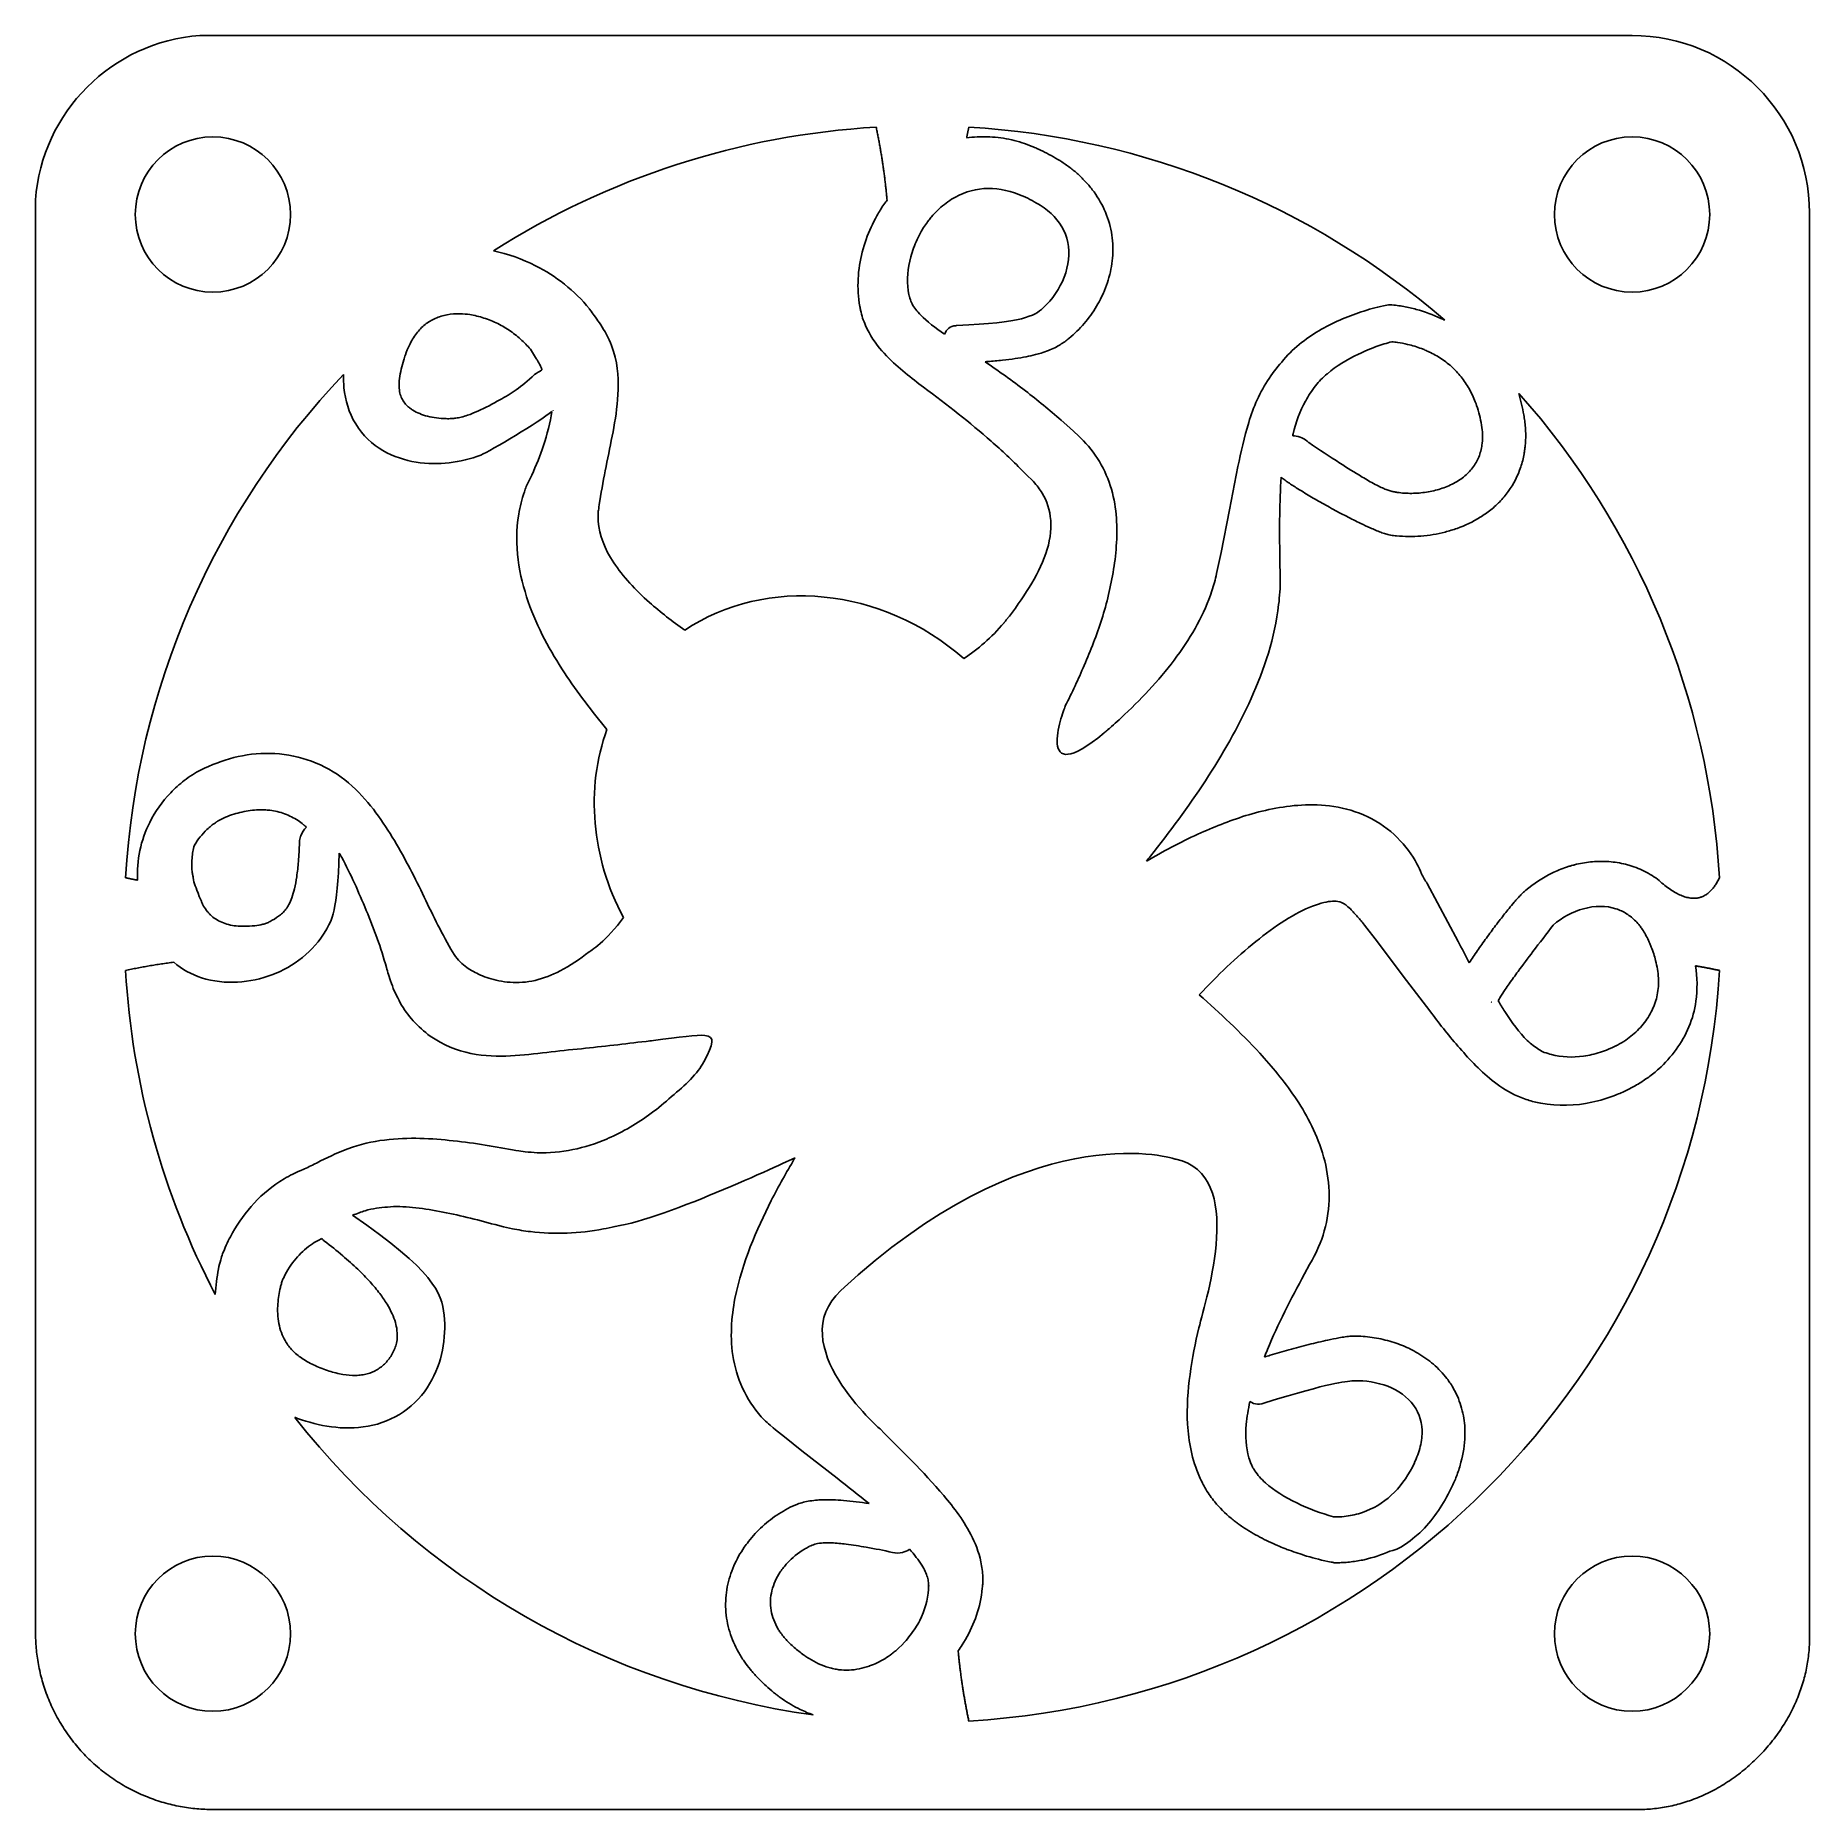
# Model space of a CAD drawing. Header units: millimetres. Extents: x 0 to 40, y 50 to 90.
import ezdxf

# ---------------------------------------------------------------- set-up
doc = ezdxf.new("R2010")
doc.units = ezdxf.units.MM
doc.header["$MEASUREMENT"] = 0
doc.layers.add('Default', color=178, linetype='Continuous', true_color=0x000000)

msp = doc.modelspace()

# ---------------------------------------------------------------- linework, layer by layer
at = {"layer": 'Default'}
for p, q in [((36, 90.036), (3.708, 90.036)), ((0, 86.329), (0, 54.033)), ((40, 53.965), (40, 86.036)), ((20.026, 85.704), (19.972, 85.616)), ((20.067, 85.769), (20.026, 85.704)), ((20.087, 85.794), (20.067, 85.769)), ((20.097, 85.807), (20.087, 85.794)), ((20.141, 85.871), (20.113, 85.832)), ((18.555, 84.158), (18.566, 84.083)), ((18.566, 84.083), (18.575, 83.997)), ((19.68, 84.285), (19.686, 84.234)), ((19.686, 84.234), (19.695, 84.196)), ((19.695, 84.196), (19.701, 84.165)), ((19.701, 84.165), (19.703, 84.158)), ((19.703, 84.158), (19.707, 84.149)), ((19.707, 84.149), (19.717, 84.111)), ((12.494, 83.864), (12.492, 83.872)), ((12.53, 83.817), (12.494, 83.864)), ((18.575, 83.997), (18.589, 83.924)), ((30.468, 83.956), (30.508, 83.966)), ((30.508, 83.966), (30.54, 83.964)), ((8.428, 83.047), (8.426, 83.042)), ((8.43, 83.051), (8.428, 83.047)), ((8.305, 82.723), (8.261, 82.567)), ((11.417, 82.505), (11.415, 82.514)), ((11.419, 82.497), (11.417, 82.505)), ((8.199, 82.161), (8.199, 82.159)), ((8.199, 82.159), (8.199, 82.156)), ((11.676, 81.586), (11.676, 81.584)), ((23.126, 81.363), (23.321, 81.188)), ((23.321, 81.188), (23.512, 81.016)), ((11.11, 79.959), (11.189, 80.123)), ((22.161, 80.319), (22.331, 80.147)), ((22.331, 80.147), (22.501, 79.977)), ((26.922, 79.344), (27.113, 80.316)), ((11.067, 79.865), (11.082, 79.894)), ((11.089, 79.915), (11.11, 79.959)), ((12.709, 79.452), (12.74, 79.645)), ((12.7, 79.38), (12.703, 79.407)), ((12.7, 79.366), (12.7, 79.38)), ((12.703, 79.407), (12.709, 79.452)), ((26.733, 78.382), (26.922, 79.344)), ((26.633, 77.906), (26.733, 78.382)), ((28.056, 78.257), (28.067, 77.77)), ((31.377, 70.915), (31.615, 70.479)), ((31.615, 70.479), (32.078, 69.611)), ((30.256, 69.602), (29.965, 69.979)), ((30.841, 68.827), (30.256, 69.602)), ((31.437, 68.042), (30.841, 68.827)), ((14.334, 66.106), (14.341, 66.112)), ((10.754, 64.907), (10.834, 64.895)), ((10.834, 64.895), (10.9, 64.886)), ((10.9, 64.886), (11.04, 64.865)), ((5.799, 64.362), (5.906, 64.414)), ((5.906, 64.414), (6.001, 64.455)), ((10.554, 63.175), (10.366, 63.223)), ((10.753, 63.132), (10.554, 63.175)), ((4.22, 62.564), (4.259, 62.662)), ((28.788, 62.426), (28.727, 62.321)), ((28.727, 62.321), (28.613, 62.111)), ((16.633, 58.639), (16.564, 58.699)), ((16.684, 58.598), (16.633, 58.639)), ((16.885, 58.439), (16.684, 58.598)), ((17.28, 58.123), (16.885, 58.439)), ((18.075, 57.507), (17.28, 58.123)), ((31.045, 57.757), (31.091, 57.853)), ((31.091, 57.853), (31.094, 57.853)), ((31.093, 57.856), (31.097, 57.86)), ((31.094, 57.853), (31.093, 57.856)), ((31.097, 57.868), (31.109, 57.893)), ((31.097, 57.86), (31.097, 57.868)), ((31.109, 57.893), (31.131, 57.946)), ((29.264, 56.637), (29.278, 56.632)), ((21.34, 54.941), (21.331, 54.866)), ((21.348, 55.023), (21.34, 54.941)), ((21.351, 55.057), (21.348, 55.023)), ((21.356, 55.096), (21.351, 55.057)), ((18.8, 53.271), (18.802, 53.271)), ((18.802, 53.271), (18.803, 53.272))]:
    msp.add_line(p, q, dxfattribs=at)
for points in [[(29.833, 82.851), (29.831, 82.85), (29.83, 82.85)], [(30.721, 83.113), (30.717, 83.114), (30.712, 83.114)], [(29.129, 82.409), (29.127, 82.408), (29.126, 82.407)], [(28.64, 81.799), (28.638, 81.796), (28.637, 81.793)], [(28.706, 80.86), (28.708, 80.859), (28.709, 80.858)], [(32.619, 80.84), (32.619, 80.843), (32.619, 80.846)], [(4.063, 72.292), (4.059, 72.289), (4.056, 72.287)], [(6.051, 72.236), (6.049, 72.238), (6.046, 72.24)], [(5.952, 71.835), (5.952, 71.841), (5.953, 71.85)], [(5.976, 71.972), (5.978, 71.98), (5.981, 71.988)], [(3.55, 71.089), (3.555, 71.069), (3.557, 71.048)], [(3.694, 70.626), (3.74, 70.516), (3.74, 70.506), (3.743, 70.499)], [(3.758, 70.469), (3.767, 70.453), (3.775, 70.436)], [(35.638, 70.344), (35.637, 70.345), (35.635, 70.345)], [(4.703, 69.952), (4.705, 69.952), (4.708, 69.952)], [(36.53, 69.178), (36.53, 69.179), (36.53, 69.181)], [(35.466, 67.178), (35.468, 67.179), (35.561, 67.217), (35.636, 67.254), (35.641, 67.256), (35.665, 67.268)], [(35.715, 67.298), (35.729, 67.308), (35.744, 67.315)], [(6.391, 62.875), (6.384, 62.871), (6.377, 62.867)], [(6.518, 62.851), (6.504, 62.861), (6.492, 62.873), (6.491, 62.875)], [(5.607, 62.048), (5.604, 62.041), (5.576, 61.992)], [(5.574, 61.988), (5.573, 61.985), (5.572, 61.982)], [(5.655, 60.566), (5.656, 60.564), (5.658, 60.562)], [(20.111, 55.273), (20.111, 55.275), (20.11, 55.277)], [(20.148, 55.068), (20.146, 55.075), (20.133, 55.11), (20.136, 55.148)], [(20.135, 54.999), (20.135, 55), (20.135, 55.002), (20.138, 55.043), (20.138, 55.114), (20.138, 55.124)], [(19.423, 53.638), (19.47, 53.683), (19.531, 53.74), (19.596, 53.811)]]:
    msp.add_lwpolyline(points, dxfattribs=at)
for centre in [(4, 86), (36, 86), (4, 54), (36, 54)]:
    msp.add_circle(centre, 1.75, dxfattribs=at)
for centre, radius, start, end in [((4, 86.036), 4.011, 94.1817, 175.8183), ((36, 86.036), 4, 0, 90), ((20, 70), 18, 93.3272, 122.5181), ((20, 70), 18, 49.1419, 86.6728), ((20, 70), 18, 136.4917, 176.6728), ((20, 70), 18, 3.3272, 41.6662), ((20, 70), 18, 183.3272, 207.6402), ((20, 70), 18, 273.3272, 356.6728), ((7.093, 61.442), 1.614, 160.2124, 160.2533), ((5.166, 62.187), 0.454, 334.1511, 334.5328), ((20, 70), 18, 218.1649, 262.1338)]:
    msp.add_arc(centre, radius, start, end, dxfattribs=at)
for points, weights in [([(18.955, 87.97), (19.126, 87.168), (19.201, 86.324)], [0.853817633626, 0.855328451318, 0.865477415783]), ([(21.045, 87.97), (21.019, 87.848), (20.995, 87.725)], [0.853817633015, 0.854046309626, 0.854472884034]), ([(2.03, 71.045), (2.166, 71.016), (2.302, 70.99)], [0.853817630303, 0.854072138241, 0.854571780759]), ([(36.575, 71.011), (37.535, 70.135), (37.97, 71.045)], [0.864239387403, 0.855233775223, 0.853817632905]), ([(3.118, 69.14), (2.563, 69.069), (2.03, 68.955)], [0.859645538074, 0.85482217192, 0.853817633384]), ([(37.97, 68.955), (37.701, 69.012), (37.427, 69.059)], [0.853817630182, 0.854323056352, 0.855795240059]), ([(0, 54.033), (-0.003, 50.04), (3.997, 50.036)], [1, 0.707106781187, 1]), ([(20.804, 53.614), (20.881, 52.802), (21.045, 52.03)], [0.864730364395, 0.855271936187, 0.853817630182])]:
    msp.add_rational_spline(points, weights, degree=2, dxfattribs=at)
for points, knots in [([(20.995, 87.725), (21.074, 87.737), (21.182, 87.749), (21.356, 87.756), (21.617, 87.752), (22.009, 87.696), (22.36, 87.584), (22.567, 87.495), (22.661, 87.452), (22.853, 87.358), (23.089, 87.225), (23.346, 87.046), (23.502, 86.914), (23.62, 86.799), (23.737, 86.677), (23.928, 86.441), (24.146, 86.055), (24.292, 85.544), (24.303, 85.02), (24.22, 84.602), (24.13, 84.346), (24.077, 84.22), (24.02, 84.099), (23.89, 83.858), (23.655, 83.533), (23.368, 83.25), (23.136, 83.079), (22.977, 82.991), (22.833, 82.928), (22.688, 82.878), (22.521, 82.832), (22.327, 82.789), (22.078, 82.747), (21.789, 82.712), (21.562, 82.691), (21.431, 82.681), (21.411, 82.679)], [0.094748, 0.094748, 0.094748, 0.094748, 0.334789, 0.418751, 0.618006, 1.118229, 1.600947, 1.718825, 1.795952, 1.910245, 2.360769, 2.60632, 2.849931, 2.973161, 3.09963, 3.357657, 3.884116, 4.420181, 4.939731, 5.444571, 5.691589, 5.752741, 5.853575, 6.094101, 6.572681, 7.052131, 7.298077, 7.43898, 7.594809, 7.769524, 7.898651, 8.11547, 8.365426, 8.654447, 8.988349, 9.048957, 9.048957, 9.048957, 9.048957]), ([(22.174, 86.45), (21.909, 86.553), (21.64, 86.601), (21.382, 86.584), (21.128, 86.566), (20.879, 86.483), (20.656, 86.342), (20.546, 86.271), (20.435, 86.187), (20.343, 86.097), (20.292, 86.048), (20.245, 85.997), (20.203, 85.95), (20.18, 85.924), (20.162, 85.896), (20.141, 85.871)], [193.250854, 193.250854, 193.250854, 193.250854, 194.250854, 194.250854, 194.250854, 195.250854, 195.250854, 195.250854, 196.250854, 196.250854, 196.250854, 197.250854, 197.250854, 197.250854, 198.250854, 198.250854, 198.250854, 198.250854]), ([(22.723, 83.894), (22.929, 84.087), (23.095, 84.33), (23.195, 84.589), (23.295, 84.85), (23.325, 85.13), (23.277, 85.37), (23.224, 85.623), (23.089, 85.84), (22.899, 86.021)], [188.250854, 188.250854, 188.250854, 188.250854, 189.250854, 189.250854, 189.250854, 190.250854, 190.250854, 190.250854, 191.250854, 191.250854, 191.250854, 191.250854]), ([(11.183, 82.929), (11.118, 83.012), (10.971, 83.171), (10.715, 83.376), (10.426, 83.546), (10.116, 83.673), (9.83, 83.742), (9.55, 83.769), (9.285, 83.752), (9.013, 83.669), (8.775, 83.525), (8.574, 83.317), (8.473, 83.145), (8.43, 83.051)], [11.903846, 11.903846, 11.903846, 11.903846, 12.220962, 12.549927, 12.885958, 13.223714, 13.552428, 13.766264, 14.066509, 14.343596, 14.613, 14.893932, 15.206238, 15.206238, 15.206238, 15.206238]), ([(19.766, 83.982), (19.811, 83.9), (19.877, 83.817), (19.962, 83.73), (20.102, 83.588), (20.292, 83.444), (20.499, 83.298)], [183.696594, 183.696594, 183.696594, 183.696594, 184.696594, 184.696594, 184.696594, 185.500596, 185.500596, 185.500596, 185.500596]), ([(27.814, 82.304), (27.917, 82.451), (28.028, 82.591), (28.142, 82.724), (28.27, 82.876), (28.404, 82.999), (28.549, 83.112), (28.837, 83.338), (29.149, 83.509), (29.468, 83.644), (29.628, 83.713), (29.792, 83.771), (29.955, 83.823), (30.123, 83.878), (30.277, 83.919), (30.468, 83.956)], [30.981689, 30.981689, 30.981689, 30.981689, 31.981689, 31.981689, 31.981689, 32.981689, 32.981689, 32.981689, 33.981689, 33.981689, 33.981689, 34.981689, 34.981689, 34.981689, 35.981689, 35.981689, 35.981689, 35.981689]), ([(31.135, 83.859), (31.323, 83.808), (31.509, 83.741), (31.685, 83.658), (31.715, 83.644), (31.746, 83.629), (31.775, 83.614)], [38.088767, 38.088767, 38.088767, 38.088767, 39.088768, 39.088768, 39.088768, 39.174164, 39.174164, 39.174164, 39.174164]), ([(11.415, 82.514), (11.413, 82.521), (11.408, 82.537), (11.396, 82.566), (11.376, 82.607), (11.35, 82.655), (11.316, 82.712), (11.259, 82.802), (11.213, 82.876), (11.183, 82.929)], [11.4269904, 11.4269904, 11.4269904, 11.4269904, 11.4478466, 11.4778059, 11.5224938, 11.5841392, 11.6431496, 11.7207605, 11.9038458, 11.9038458, 11.9038458, 11.9038458]), ([(32.495, 81.695), (32.457, 81.8), (32.37, 82.002), (32.229, 82.236), (32.095, 82.404), (31.948, 82.559), (31.739, 82.73), (31.528, 82.853), (31.388, 82.918), (31.321, 82.948), (31.178, 83.007), (31.046, 83.047), (30.939, 83.072)], [7.991783, 7.991783, 7.991783, 7.991783, 8.325536, 8.649995, 8.809983, 8.969692, 9.290727, 9.617195, 9.700007, 9.754804, 9.836101, 10.165944, 10.165944, 10.165944, 10.165944]), ([(8.199, 82.156), (8.199, 82.106), (8.205, 82.012), (8.242, 81.882), (8.303, 81.77), (8.376, 81.689), (8.439, 81.638), (8.479, 81.608), (8.548, 81.563), (8.667, 81.503), (8.846, 81.445), (9.046, 81.408), (9.225, 81.395), (9.372, 81.396), (9.487, 81.406), (9.609, 81.431), (9.775, 81.481), (10.071, 81.603), (10.555, 81.86), (10.951, 82.101), (11.251, 82.391), (11.307, 82.426), (11.363, 82.462), (11.419, 82.497)], [7.61358, 7.61358, 7.61358, 7.61358, 7.764317, 7.894127, 8.015776, 8.145793, 8.218841, 8.256999, 8.296152, 8.466044, 8.655221, 8.859679, 9.074082, 9.194203, 9.299542, 9.419879, 9.568293, 9.817759, 10.379323, 11.210197, 11.210197, 11.210197, 11.409766, 11.409766, 11.409766, 11.409766]), ([(21.411, 82.679), (21.716, 82.471), (22.022, 82.253), (22.32, 82.024), (22.596, 81.814), (22.862, 81.592), (23.126, 81.363)], [9.048957, 9.048957, 9.048957, 9.048957, 9.591579, 9.591579, 9.591579, 10.591579, 10.591579, 10.591579, 10.591579]), ([(10.04, 80.577), (9.809, 80.489), (9.572, 80.429), (9.329, 80.401), (8.845, 80.349), (8.322, 80.403), (7.834, 80.677), (7.596, 80.814), (7.376, 81.023), (7.221, 81.277), (7.066, 81.529), (6.982, 81.816), (6.956, 82.088), (6.946, 82.192), (6.943, 82.293), (6.945, 82.392)], [191.437853, 191.437853, 191.437853, 191.437853, 192.437853, 192.437853, 192.437853, 193.437853, 193.437853, 193.437853, 194.437853, 194.437853, 194.437853, 195.437853, 195.437853, 195.437853, 195.814777, 195.814777, 195.814777, 195.814777]), ([(27.113, 80.316), (27.181, 80.641), (27.252, 80.974), (27.355, 81.312), (27.457, 81.649), (27.61, 82), (27.814, 82.304)], [28.981689, 28.981689, 28.981689, 28.981689, 29.981689, 29.981689, 29.981689, 30.981689, 30.981689, 30.981689, 30.981689]), ([(33.447, 81.966), (33.493, 81.807), (33.54, 81.601), (33.581, 81.342), (33.601, 81.15), (33.604, 80.954), (33.59, 80.782), (33.578, 80.683), (33.555, 80.53), (33.471, 80.203), (33.282, 79.829), (33.057, 79.561), (32.919, 79.429), (32.778, 79.309), (32.499, 79.113), (32.192, 78.967), (31.92, 78.878), (31.741, 78.827), (31.424, 78.759), (31.054, 78.73), (30.736, 78.747), (30.599, 78.763), (30.518, 78.776), (30.44, 78.796), (30.287, 78.85), (30.1, 78.93), (29.843, 79.05), (29.552, 79.197), (29.222, 79.373), (28.896, 79.556), (28.63, 79.712), (28.409, 79.85), (28.257, 79.948), (28.145, 80.029), (28.1, 80.064), (28.086, 80.076)], [15.275075, 15.275075, 15.275075, 15.275075, 15.771345, 15.910658, 16.058909, 16.351824, 16.498654, 16.574771, 16.651919, 16.961676, 17.584526, 17.897139, 18.006803, 18.156828, 18.452176, 19.028687, 19.170138, 19.310125, 19.587358, 20.141701, 20.420128, 20.541989, 20.556186, 20.665268, 20.782939, 21.042072, 21.274724, 21.63569, 22.018043, 22.399225, 22.756449, 22.941188, 23.182246, 23.29804, 23.354305, 23.354305, 23.354305, 23.354305]), ([(11.189, 80.123), (11.29, 80.342), (11.381, 80.564), (11.454, 80.788), (11.538, 81.044), (11.602, 81.306), (11.645, 81.557)], [188.908321, 188.908321, 188.908321, 188.908321, 189.908321, 189.908321, 189.908321, 190.482678, 190.482678, 190.482678, 190.482678]), ([(23.512, 81.016), (23.67, 80.86), (23.818, 80.696), (23.943, 80.5), (24.194, 80.12), (24.327, 79.665), (24.365, 79.236), (24.405, 78.801), (24.371, 78.391), (24.31, 78.001), (24.247, 77.611), (24.156, 77.238), (24.043, 76.876), (23.93, 76.518), (23.792, 76.172), (23.646, 75.833), (23.513, 75.523), (23.372, 75.217), (23.22, 74.922)], [11.357023, 11.357023, 11.357023, 11.357023, 12.357023, 12.357023, 12.357023, 13.357023, 13.357023, 13.357023, 14.357023, 14.357023, 14.357023, 15.357023, 15.357023, 15.357023, 16.357023, 16.357023, 16.357023, 17.357023, 17.357023, 17.357023, 17.357023]), ([(28.71, 80.856), (28.943, 80.7), (29.341, 80.436), (29.84, 80.121), (30.153, 79.941), (30.335, 79.849), (30.448, 79.801), (30.543, 79.768), (30.626, 79.746), (30.787, 79.719), (31.033, 79.705), (31.309, 79.727), (31.526, 79.769), (31.734, 79.826), (31.977, 79.926), (32.193, 80.066), (32.337, 80.203), (32.457, 80.35), (32.568, 80.561), (32.609, 80.746), (32.619, 80.84)], [1.874231, 1.874231, 1.874231, 1.874231, 2.71531, 3.305518, 3.645157, 3.796977, 3.917463, 4.014313, 4.096766, 4.174726, 4.503235, 4.835861, 5.002005, 5.165127, 5.483846, 5.788173, 5.933699, 6.076359, 6.35785, 6.641232, 6.641232, 6.641232, 6.641232]), ([(28.086, 80.076), (28.068, 79.796), (28.06, 79.51), (28.054, 79.225), (28.05, 78.903), (28.053, 78.582), (28.056, 78.257)], [23.354305, 23.354305, 23.354305, 23.354305, 23.800009, 23.800009, 23.800009, 24.800009, 24.800009, 24.800009, 24.800009]), ([(10.895, 79.241), (10.926, 79.413), (10.968, 79.582), (11.023, 79.746), (11.037, 79.786), (11.053, 79.826), (11.067, 79.865)], [230.406406, 230.406406, 230.406406, 230.406406, 231.406406, 231.406406, 231.406406, 232.406406, 232.406406, 232.406406, 232.406406]), ([(12.886, 74.39), (12.551, 74.791), (12.223, 75.213), (11.926, 75.668), (11.612, 76.149), (11.318, 76.673), (11.11, 77.269), (11.01, 77.57), (10.926, 77.882), (10.882, 78.215), (10.839, 78.546), (10.839, 78.898), (10.895, 79.241)], [226.406406, 226.406406, 226.406406, 226.406406, 227.406406, 227.406406, 227.406406, 228.406406, 228.406406, 228.406406, 229.406406, 229.406406, 229.406406, 230.406406, 230.406406, 230.406406, 230.406406]), ([(24.555, 74.725), (24.993, 75.13), (25.392, 75.571), (25.737, 76.038), (26.082, 76.501), (26.356, 77), (26.525, 77.513), (26.57, 77.644), (26.603, 77.764), (26.633, 77.906)], [22.357023, 22.357023, 22.357023, 22.357023, 23.357023, 23.357023, 23.357023, 24.357023, 24.357023, 24.357023, 25.357023, 25.357023, 25.357023, 25.357023]), ([(28.067, 77.77), (28.067, 77.59), (28.053, 77.393), (28.031, 77.205), (27.945, 76.451), (27.703, 75.747), (27.411, 75.089), (27.115, 74.431), (26.76, 73.82), (26.378, 73.229), (25.991, 72.637), (25.577, 72.077), (25.139, 71.532), (25.108, 71.494), (25.077, 71.458), (25.05, 71.419)], [25.518187, 25.518187, 25.518187, 25.518187, 26.518187, 26.518187, 26.518187, 27.518187, 27.518187, 27.518187, 28.518187, 28.518187, 28.518187, 29.518187, 29.518187, 29.518187, 30.518187, 30.518187, 30.518187, 30.518187]), ([(23.215, 74.909), (23.16, 74.765), (22.51, 72.995), (24.094, 74.31), (24.12, 74.331), (24.144, 74.354), (24.17, 74.375)], [18.357023, 18.357023, 18.357023, 18.357023, 19.357023, 19.357023, 19.357023, 20.357023, 20.357023, 20.357023, 20.357023]), ([(3.722, 73.471), (4.2, 73.708), (4.724, 73.86), (5.291, 73.849), (5.858, 73.836), (6.418, 73.658), (6.891, 73.315), (7.359, 72.972), (7.679, 72.535), (7.946, 72.121), (8.216, 71.7), (8.436, 71.273), (8.648, 70.849), (8.857, 70.422), (9.051, 69.998), (9.283, 69.587)], [213.406406, 213.406406, 213.406406, 213.406406, 214.406406, 214.406406, 214.406406, 215.406406, 215.406406, 215.406406, 216.406406, 216.406406, 216.406406, 217.406406, 217.406406, 217.406406, 218.406406, 218.406406, 218.406406, 218.406406]), ([(2.302, 70.99), (2.281, 71.432), (2.37, 71.892), (2.576, 72.293), (2.7, 72.542), (2.86, 72.767), (3.049, 72.961), (3.143, 73.06), (3.247, 73.154), (3.354, 73.238), (3.411, 73.282), (3.469, 73.325), (3.539, 73.365)], [208.594692, 208.594692, 208.594692, 208.594692, 209.406406, 209.406406, 209.406406, 210.406406, 210.406406, 210.406406, 211.406406, 211.406406, 211.406406, 212.406406, 212.406406, 212.406406, 212.406406]), ([(6.046, 72.24), (6.006, 72.274), (5.92, 72.339), (5.726, 72.45), (5.51, 72.528), (5.302, 72.566), (5.145, 72.579), (4.918, 72.577), (4.604, 72.526), (4.339, 72.436), (4.181, 72.361), (4.136, 72.34), (4.108, 72.324), (4.094, 72.314), (4.079, 72.304), (4.068, 72.296), (4.063, 72.292)], [0.21318, 0.21318, 0.21318, 0.21318, 0.372189, 0.538322, 0.882579, 1.055741, 1.17207, 1.353985, 1.734155, 2.123603, 2.191234, 2.258864, 2.273142, 2.287419, 2.307686, 2.327953, 2.327953, 2.327953, 2.327953]), ([(25.05, 71.419), (25.422, 71.637), (25.805, 71.843), (26.211, 72.029), (26.554, 72.18), (26.909, 72.327), (27.289, 72.445), (27.675, 72.561), (28.085, 72.658), (28.549, 72.683), (29.003, 72.71), (29.534, 72.66), (30.042, 72.418), (30.291, 72.301), (30.519, 72.137), (30.705, 71.951), (30.892, 71.767), (31.047, 71.555), (31.149, 71.362), (31.19, 71.288), (31.22, 71.21), (31.253, 71.134)], [30.518187, 30.518187, 30.518187, 30.518187, 31.518187, 31.518187, 31.518187, 32.518187, 32.518187, 32.518187, 33.518187, 33.518187, 33.518187, 34.518187, 34.518187, 34.518187, 35.518187, 35.518187, 35.518187, 36.518187, 36.518187, 36.518187, 37.518187, 37.518187, 37.518187, 37.518187]), ([(3.583, 71.779), (3.569, 71.731), (3.547, 71.633), (3.527, 71.47), (3.523, 71.332), (3.528, 71.227), (3.534, 71.17), (3.541, 71.125), (3.547, 71.099), (3.55, 71.089)], [3.4756319, 3.4756319, 3.4756319, 3.4756319, 3.6246578, 3.7759216, 3.9701116, 4.0356785, 4.0932838, 4.1403038, 4.1727285, 4.1727285, 4.1727285, 4.1727285]), ([(4.708, 69.952), (4.787, 69.953), (4.929, 69.956), (5.096, 69.983), (5.211, 70.021), (5.332, 70.077), (5.453, 70.154), (5.572, 70.247), (5.652, 70.337), (5.725, 70.451), (5.79, 70.607), (5.849, 70.816), (5.897, 71.09), (5.934, 71.436), (5.947, 71.693), (5.952, 71.835)], [6.927585, 6.927585, 6.927585, 6.927585, 7.166256, 7.350518, 7.436073, 7.526952, 7.750097, 7.865616, 7.979294, 8.108382, 8.271364, 8.484447, 8.75924, 9.104359, 9.530392, 9.530392, 9.530392, 9.530392]), ([(7.912, 69.025), (7.792, 69.467), (7.63, 69.892), (7.459, 70.309), (7.285, 70.722), (7.109, 71.129), (6.904, 71.502), (6.886, 71.535), (6.868, 71.567), (6.851, 71.598)], [548.003128, 548.003128, 548.003128, 548.003128, 549.003128, 549.003128, 549.003128, 550.003128, 550.003128, 550.003128, 550.090287, 550.090287, 550.090287, 550.090287]), ([(32.33, 69.126), (32.359, 69.171), (32.45, 69.311), (32.612, 69.546), (32.816, 69.827), (33.021, 70.097), (33.197, 70.318), (33.328, 70.477), (33.417, 70.578), (33.477, 70.643), (33.517, 70.683), (33.555, 70.719), (33.758, 70.9), (34.082, 71.111), (34.436, 71.256), (34.595, 71.307), (34.671, 71.329), (34.837, 71.37), (35.109, 71.414), (35.482, 71.418), (35.762, 71.374), (35.948, 71.323), (36.075, 71.283), (36.293, 71.193), (36.467, 71.089), (36.575, 71.011)], [40.982756, 40.982756, 40.982756, 40.982756, 41.141366, 41.48323, 41.838519, 42.185109, 42.500968, 42.684003, 42.803041, 42.904791, 42.950069, 42.971683, 43.062174, 43.766839, 44.119791, 44.208377, 44.267909, 44.358018, 44.72187, 45.092555, 45.471922, 45.568987, 45.67077, 45.873267, 46.274738, 46.274738, 46.274738, 46.274738]), ([(3.791, 70.404), (3.818, 70.361), (3.853, 70.309), (3.908, 70.246), (3.964, 70.187), (4.104, 70.077), (4.36, 69.97), (4.585, 69.948), (4.703, 69.952)], [5.85163, 5.85163, 5.85163, 5.85163, 6.003876, 6.03959, 6.100373, 6.250035, 6.569492, 6.922348, 6.922348, 6.922348, 6.922348]), ([(28.863, 70.429), (28.494, 70.303), (28.028, 70.015), (27.596, 69.669), (27.157, 69.326), (26.726, 68.916), (26.32, 68.489)], [83.081098, 83.081098, 83.081098, 83.081098, 84.081098, 84.081098, 84.081098, 85.081098, 85.081098, 85.081098, 85.081098]), ([(29.647, 70.343), (29.498, 70.489), (29.391, 70.515), (29.287, 70.515), (29.185, 70.517), (29.045, 70.494), (28.863, 70.429)], [81.081098, 81.081098, 81.081098, 81.081098, 82.081098, 82.081098, 82.081098, 83.081098, 83.081098, 83.081098, 83.081098]), ([(36.53, 69.181), (36.517, 69.232), (36.489, 69.334), (36.443, 69.46), (36.403, 69.559), (36.361, 69.653), (36.305, 69.764), (36.239, 69.875), (36.164, 69.975), (36.055, 70.1), (35.882, 70.242), (35.721, 70.318), (35.638, 70.344)], [11.060753, 11.060753, 11.060753, 11.060753, 11.218562, 11.378143, 11.461459, 11.538749, 11.688203, 11.833378, 11.925878, 12.064075, 12.330818, 12.592378, 12.592378, 12.592378, 12.592378]), ([(6.546, 69.857), (6.408, 69.619), (6.224, 69.414), (6.02, 69.248), (5.601, 68.916), (5.094, 68.72), (4.556, 68.691), (4.288, 68.676), (4.008, 68.705), (3.744, 68.79), (3.517, 68.864), (3.302, 68.982), (3.118, 69.14)], [551.064337, 551.064337, 551.064337, 551.064337, 552.064337, 552.064337, 552.064337, 553.064337, 553.064337, 553.064337, 554.064337, 554.064337, 554.064337, 554.904429, 554.904429, 554.904429, 554.904429]), ([(34.221, 69.979), (34.068, 69.779), (33.802, 69.431), (33.47, 68.991), (33.263, 68.706), (33.129, 68.513), (33.045, 68.385), (32.996, 68.297), (32.981, 68.268)], [1.197043, 1.197043, 1.197043, 1.197043, 1.952083, 2.510535, 2.850607, 3.009093, 3.213521, 3.311538, 3.311538, 3.311538, 3.311538]), ([(9.874, 68.933), (9.973, 68.876), (10.088, 68.823), (10.225, 68.779), (10.362, 68.733), (10.526, 68.702), (10.701, 68.687), (11.064, 68.657), (11.464, 68.75), (11.829, 68.945), (12.056, 69.066), (12.274, 69.208), (12.484, 69.372)], [220.406406, 220.406406, 220.406406, 220.406406, 221.406406, 221.406406, 221.406406, 222.406406, 222.406406, 222.406406, 223.406406, 223.406406, 223.406406, 224.406406, 224.406406, 224.406406, 224.406406]), ([(8.226, 68.228), (8.146, 68.368), (8.078, 68.514), (8.026, 68.661), (7.97, 68.819), (7.946, 68.915), (7.912, 69.025)], [546.003128, 546.003128, 546.003128, 546.003128, 547.003128, 547.003128, 547.003128, 548.003128, 548.003128, 548.003128, 548.003128]), ([(35.816, 67.355), (35.87, 67.392), (36.028, 67.506), (36.257, 67.733), (36.465, 68.05), (36.584, 68.408), (36.609, 68.791), (36.565, 69.049), (36.53, 69.178)], [8.951259, 8.951259, 8.951259, 8.951259, 9.146507, 9.536554, 9.911949, 10.278842, 10.657114, 11.057172, 11.057172, 11.057172, 11.057172]), ([(26.242, 68.405), (26.707, 67.991), (27.165, 67.565), (27.606, 67.088), (27.875, 66.786), (28.15, 66.469), (28.392, 66.106), (28.639, 65.745), (28.863, 65.328), (29.018, 64.846), (29.168, 64.364), (29.22, 63.793), (29.109, 63.275), (29.053, 63.014), (28.961, 62.773), (28.856, 62.551)], [86.081098, 86.081098, 86.081098, 86.081098, 87.081098, 87.081098, 87.081098, 88.081098, 88.081098, 88.081098, 89.081098, 89.081098, 89.081098, 90.081098, 90.081098, 90.081098, 91.081098, 91.081098, 91.081098, 91.081098]), ([(10.711, 67.027), (10.429, 67.015), (10.128, 67.021), (9.817, 67.083), (9.509, 67.147), (9.189, 67.272), (8.902, 67.474), (8.622, 67.676), (8.384, 67.939), (8.226, 68.228)], [588.79957, 588.79957, 588.79957, 588.79957, 589.79957, 589.79957, 589.79957, 590.79957, 590.79957, 590.79957, 591.79957, 591.79957, 591.79957, 591.79957]), ([(33.351, 66.151), (33.16, 66.241), (32.993, 66.359), (32.844, 66.477), (32.539, 66.72), (32.302, 66.987), (32.072, 67.249), (31.845, 67.509), (31.637, 67.78), (31.437, 68.042)], [72.492194, 72.492194, 72.492194, 72.492194, 73.492194, 73.492194, 73.492194, 74.492194, 74.492194, 74.492194, 75.492194, 75.492194, 75.492194, 75.492194]), ([(37.438, 68.259), (37.388, 67.865), (37.222, 67.484), (36.991, 67.169), (36.875, 67.01), (36.742, 66.867), (36.6, 66.735)], [60.492194, 60.492194, 60.492194, 60.492194, 61.492194, 61.492194, 61.492194, 62.492194, 62.492194, 62.492194, 62.492194]), ([(15.096, 67.489), (14.906, 67.511), (14.532, 67.449), (13.932, 67.375), (13.881, 67.37), (13.828, 67.365), (13.77, 67.355)], [583.79957, 583.79957, 583.79957, 583.79957, 584.79957, 584.79957, 584.79957, 585.79957, 585.79957, 585.79957, 585.79957]), ([(14.341, 66.112), (14.656, 66.363), (14.931, 66.634), (15.07, 66.893), (15.291, 67.305), (15.327, 67.459), (15.096, 67.489)], [581.79957, 581.79957, 581.79957, 581.79957, 582.79957, 582.79957, 582.79957, 583.79957, 583.79957, 583.79957, 583.79957]), ([(12.911, 65.17), (13.082, 65.242), (13.243, 65.325), (13.406, 65.42), (13.732, 65.609), (14.045, 65.842), (14.334, 66.106)], [579.786117, 579.786117, 579.786117, 579.786117, 580.786117, 580.786117, 580.786117, 581.786117, 581.786117, 581.786117, 581.786117]), ([(35.882, 66.256), (35.799, 66.213), (35.713, 66.177), (35.627, 66.144), (35.457, 66.075), (35.277, 66.021), (35.09, 65.983), (34.725, 65.904), (34.329, 65.888), (33.941, 65.961), (33.842, 65.98), (33.74, 66.003), (33.648, 66.035)], [67.492194, 67.492194, 67.492194, 67.492194, 68.492194, 68.492194, 68.492194, 69.492194, 69.492194, 69.492194, 70.492194, 70.492194, 70.492194, 71.492194, 71.492194, 71.492194, 71.492194]), ([(25.709, 64.698), (25.709, 64.698), (25.707, 64.701), (25.7, 64.703), (25.51, 64.763), (22.362, 65.647), (18.16, 61.737), (16.841, 60.525), (19.05, 58.611), (19.05, 58.611)], [116.29625, 116.29625, 116.29625, 116.29625, 117.29625, 117.29625, 117.29625, 118.29625, 118.29625, 118.29625, 119.29625, 119.29625, 119.29625, 119.29625]), ([(6.001, 64.455), (6.092, 64.494), (6.182, 64.534), (6.281, 64.584), (6.471, 64.679), (6.688, 64.794), (6.948, 64.898), (7.203, 65), (7.492, 65.076), (7.767, 65.118), (8.045, 65.158), (8.312, 65.171), (8.573, 65.17), (9.091, 65.161), (9.578, 65.103), (10.054, 65.031), (10.288, 64.995), (10.529, 64.951), (10.754, 64.907)], [569.359576, 569.359576, 569.359576, 569.359576, 570.359576, 570.359576, 570.359576, 571.359576, 571.359576, 571.359576, 572.359576, 572.359576, 572.359576, 573.359576, 573.359576, 573.359576, 574.359576, 574.359576, 574.359576, 575.359576, 575.359576, 575.359576, 575.359576]), ([(11.04, 64.865), (11.13, 64.857), (11.219, 64.85), (11.309, 64.846), (11.853, 64.829), (12.385, 64.94), (12.895, 65.161)], [575.786117, 575.786117, 575.786117, 575.786117, 576.786117, 576.786117, 576.786117, 577.786117, 577.786117, 577.786117, 577.786117]), ([(15.771, 61.557), (15.94, 62.396), (16.255, 63.099), (16.59, 63.765), (16.756, 64.091), (16.932, 64.403), (17.11, 64.704)], [-1.228975, -1.228975, -1.228975, -1.228975, -0.228975, -0.228975, -0.228975, 0.771025, 0.771025, 0.771025, 0.771025]), ([(26.387, 57.259), (26.337, 57.349), (26.288, 57.444), (26.247, 57.538), (26.076, 57.924), (25.998, 58.334), (25.976, 58.723), (25.954, 59.114), (25.985, 59.487), (26.033, 59.848), (26.082, 60.208), (26.151, 60.558), (26.233, 60.898), (26.396, 61.58), (27.311, 64.359), (25.709, 64.698)], [111.29625, 111.29625, 111.29625, 111.29625, 112.29625, 112.29625, 112.29625, 113.29625, 113.29625, 113.29625, 114.29625, 114.29625, 114.29625, 115.29625, 115.29625, 115.29625, 116.29625, 116.29625, 116.29625, 116.29625]), ([(4.259, 62.662), (4.315, 62.795), (4.376, 62.918), (4.446, 63.04), (4.711, 63.511), (5.096, 63.953), (5.605, 64.256), (5.67, 64.294), (5.735, 64.33), (5.799, 64.362)], [566.032436, 566.032436, 566.032436, 566.032436, 567.032436, 567.032436, 567.032436, 568.032436, 568.032436, 568.032436, 569.032436, 569.032436, 569.032436, 569.032436]), ([(7.94, 63.621), (7.766, 63.61), (7.605, 63.589), (7.433, 63.537), (7.345, 63.509), (7.25, 63.474), (7.149, 63.434)], [12.357856, 12.357856, 12.357856, 12.357856, 13.357856, 13.357856, 13.357856, 13.872778, 13.872778, 13.872778, 13.872778]), ([(10.366, 63.223), (10.147, 63.282), (9.943, 63.336), (9.733, 63.388), (9.314, 63.489), (8.894, 63.571), (8.504, 63.61), (8.305, 63.628), (8.118, 63.642), (7.94, 63.621)], [9.357856, 9.357856, 9.357856, 9.357856, 10.357856, 10.357856, 10.357856, 11.357856, 11.357856, 11.357856, 12.357856, 12.357856, 12.357856, 12.357856]), ([(7.149, 63.434), (8.968, 62.185), (9.161, 61.693), (9.215, 61.184), (9.263, 60.663), (9.175, 60.114), (8.886, 59.631), (8.742, 59.391), (8.544, 59.167), (8.3, 59.005)], [13.872778, 13.872778, 13.872778, 13.872778, 14.866609, 14.866609, 14.866609, 15.866609, 15.866609, 15.866609, 16.866609, 16.866609, 16.866609, 16.866609]), ([(5.658, 60.562), (5.702, 60.49), (5.815, 60.353), (6.037, 60.18), (6.261, 60.06), (6.461, 59.977), (6.668, 59.904), (6.921, 59.84), (7.147, 59.819), (7.288, 59.826), (7.374, 59.835), (7.516, 59.863), (7.706, 59.942), (7.867, 60.07), (7.976, 60.199), (8.072, 60.344), (8.158, 60.56), (8.164, 60.807), (8.116, 61.028), (8.041, 61.225), (7.923, 61.444), (7.757, 61.685), (7.537, 61.949), (7.257, 62.234), (6.913, 62.54), (6.657, 62.745), (6.518, 62.851)], [0, 0, 0, 0, 0.251451, 0.530094, 0.84159, 1.010847, 1.179612, 1.500363, 1.790755, 1.858041, 1.923601, 2.050405, 2.291346, 2.534294, 2.663167, 2.794824, 3.057341, 3.350315, 3.526616, 3.734101, 3.980204, 4.270965, 4.612377, 5.009889, 5.468526, 5.99324, 5.99324, 5.99324, 5.99324]), ([(13.065, 63.185), (12.978, 63.163), (12.889, 63.143), (12.804, 63.126), (12.267, 63.02), (11.705, 63), (11.158, 63.067)], [5.771025, 5.771025, 5.771025, 5.771025, 6.771025, 6.771025, 6.771025, 7.771025, 7.771025, 7.771025, 7.771025]), ([(28.613, 62.111), (28.306, 61.546), (28.014, 60.98), (27.779, 60.409), (27.755, 60.352), (27.731, 60.294), (27.708, 60.237)], [92.612928, 92.612928, 92.612928, 92.612928, 93.612928, 93.612928, 93.612928, 93.713704, 93.713704, 93.713704, 93.713704]), ([(5.572, 61.982), (5.569, 61.973), (5.561, 61.95), (5.552, 61.919), (5.542, 61.884), (5.529, 61.834), (5.491, 61.67), (5.47, 61.517), (5.462, 61.393)], [9.3398365, 9.3398365, 9.3398365, 9.3398365, 9.3702867, 9.4130982, 9.4366181, 9.4783797, 9.5696446, 9.9411762, 9.9411762, 9.9411762, 9.9411762]), ([(16.43, 58.824), (16.257, 59.005), (16.102, 59.218), (15.984, 59.451), (15.867, 59.682), (15.787, 59.933), (15.739, 60.179), (15.649, 60.673), (15.695, 61.139), (15.771, 61.557)], [-4.228975, -4.228975, -4.228975, -4.228975, -3.228975, -3.228975, -3.228975, -2.228975, -2.228975, -2.228975, -1.228975, -1.228975, -1.228975, -1.228975]), ([(27.708, 60.237), (27.753, 60.251), (27.936, 60.309), (28.27, 60.405), (28.702, 60.519), (29.079, 60.608), (29.354, 60.665), (29.509, 60.691), (29.601, 60.703), (29.656, 60.708), (29.699, 60.71), (29.788, 60.71), (30.002, 60.701), (30.339, 60.654), (30.634, 60.57), (30.817, 60.5), (30.903, 60.464), (31.02, 60.409), (31.237, 60.291), (31.533, 60.081), (31.762, 59.841), (31.895, 59.658), (31.977, 59.527), (32.099, 59.287), (32.212, 58.922), (32.236, 58.618), (32.23, 58.468), (32.228, 58.256), (32.192, 58.055), (32.141, 57.869), (32.118, 57.773), (32.089, 57.68), (32.053, 57.582), (32.037, 57.539), (32.02, 57.496), (32.004, 57.453), (31.984, 57.411), (31.965, 57.37), (31.945, 57.329), (31.79, 56.997), (31.584, 56.669), (31.316, 56.381), (31.043, 56.098), (30.709, 55.864), (30.537, 55.861), (30.352, 55.777), (30.162, 55.717), (29.961, 55.669), (29.866, 55.649), (29.769, 55.633), (29.668, 55.62), (29.619, 55.615), (29.569, 55.609), (29.509, 55.605), (29.485, 55.604), (29.462, 55.603), (29.438, 55.602), (29.418, 55.6), (29.398, 55.599), (29.381, 55.599), (29.362, 55.599), (29.346, 55.6), (29.327, 55.6), (29.321, 55.6), (29.315, 55.6), (29.309, 55.6), (29.3, 55.6), (29.292, 55.6), (29.283, 55.6), (29.274, 55.602), (29.266, 55.604), (29.257, 55.606), (29.244, 55.608), (29.23, 55.611), (29.217, 55.614), (29.013, 55.655), (28.847, 55.699), (28.662, 55.751), (28.53, 55.792), (28.365, 55.847), (28.147, 55.929), (27.924, 56.02), (27.599, 56.173), (27.308, 56.346), (27.128, 56.471), (27.042, 56.535), (26.853, 56.686), (26.7, 56.839), (26.59, 56.974)], [93.713704, 93.713704, 93.713704, 93.713704, 93.855025, 94.290764, 94.75548, 95.194409, 95.452046, 95.597126, 95.66715, 95.731426, 95.762873, 95.795878, 95.998838, 96.404543, 96.813293, 96.916517, 96.991573, 97.094666, 97.303634, 97.732824, 98.178884, 98.294418, 98.410482, 98.641974, 99.100395, 99.550931, 99.550931, 99.550931, 100.319739, 100.319739, 100.319739, 101.089198, 101.089198, 101.089198, 101.236027, 101.236027, 101.236027, 101.245262, 101.245262, 101.245262, 102.024936, 102.024936, 102.024936, 102.803135, 102.803135, 102.803135, 103.587392, 103.587392, 103.587392, 104.367066, 104.367066, 104.367066, 105.150904, 105.150904, 105.150904, 105.231639, 105.231639, 105.231639, 105.554328, 105.554328, 105.554328, 105.944164, 105.944164, 105.944164, 105.966775, 105.966775, 105.966775, 105.993119, 105.993119, 105.993119, 106.019464, 106.019464, 106.019464, 106.068092, 106.068092, 106.068092, 106.855452, 106.855452, 106.855452, 107.27193, 107.376994, 107.555251, 107.993666, 108.451945, 108.570783, 108.651041, 108.773748, 109.29625, 109.29625, 109.29625, 109.29625]), ([(31.131, 57.946), (31.154, 58.003), (31.177, 58.064), (31.198, 58.127), (31.237, 58.249), (31.259, 58.378), (31.264, 58.498), (31.274, 58.737), (31.212, 58.961), (31.074, 59.15), (30.937, 59.34), (30.729, 59.485), (30.491, 59.578), (30.253, 59.668), (29.988, 59.715), (29.732, 59.702), (29.478, 59.685), (29.237, 59.666), (27.738, 59.215)], [360.387668, 360.387668, 360.387668, 360.387668, 361.387668, 361.387668, 361.387668, 362.387668, 362.387668, 362.387668, 363.387668, 363.387668, 363.387668, 364.387668, 364.387668, 364.387668, 365.387668, 365.387668, 365.387668, 366.387668, 366.387668, 366.387668, 366.387668]), ([(27.383, 59.234), (27.343, 59.059), (27.315, 58.887), (27.3, 58.719), (27.277, 58.454), (27.29, 58.2), (27.36, 57.969), (27.376, 57.91), (27.397, 57.854), (27.423, 57.797), (27.427, 57.787), (27.439, 57.764), (27.452, 57.742)], [367.086185, 367.086185, 367.086185, 367.086185, 367.397939, 367.397939, 367.397939, 368.397939, 368.397939, 368.397939, 369.397939, 369.397939, 369.397939, 370.397939, 370.397939, 370.397939, 370.397939]), ([(8.3, 59.005), (8.058, 58.838), (7.782, 58.728), (7.498, 58.677), (6.932, 58.579), (6.391, 58.685), (5.91, 58.855), (5.889, 58.863), (5.869, 58.87), (5.848, 58.877)], [16.866609, 16.866609, 16.866609, 16.866609, 17.866609, 17.866609, 17.866609, 18.866609, 18.866609, 18.866609, 18.908871, 18.908871, 18.908871, 18.908871]), ([(19.05, 58.611), (19.525, 58.136), (20.009, 57.664), (20.478, 57.114), (20.713, 56.838), (20.941, 56.542), (21.127, 56.164), (21.22, 55.975), (21.295, 55.765), (21.333, 55.533), (21.353, 55.419), (21.36, 55.305), (21.361, 55.186)], [119.29625, 119.29625, 119.29625, 119.29625, 120.29625, 120.29625, 120.29625, 121.29625, 121.29625, 121.29625, 122.29625, 122.29625, 122.29625, 123.29625, 123.29625, 123.29625, 123.29625]), ([(15.567, 54.805), (15.578, 54.972), (15.641, 55.299), (15.807, 55.677), (15.965, 55.927), (16.089, 56.098), (16.274, 56.318), (16.564, 56.581), (16.894, 56.793), (17.149, 56.914), (17.318, 56.966), (17.469, 56.997), (17.618, 57.013), (17.789, 57.022), (17.985, 57.02), (18.234, 57.005), (18.508, 56.975), (18.699, 56.949), (18.795, 56.935)], [-12.960865, -12.960865, -12.960865, -12.960865, -12.457082, -11.967938, -11.728737, -11.571199, -11.335766, -10.867368, -10.399468, -10.161597, -10.023787, -9.871116, -9.699634, -9.572662, -9.358854, -9.111387, -8.824077, -8.533283, -8.533283, -8.533283, -8.533283]), ([(29.552, 56.647), (29.675, 56.664), (29.799, 56.693), (29.92, 56.735), (30.162, 56.816), (30.381, 56.949), (30.569, 57.123)], [375.419128, 375.419128, 375.419128, 375.419128, 376.419128, 376.419128, 376.419128, 377.419128, 377.419128, 377.419128, 377.419128]), ([(19.326, 55.834), (19.127, 55.876), (18.779, 55.945), (18.321, 56.018), (18.013, 56.049), (17.797, 56.052), (17.647, 56.038), (17.53, 56.005), (17.464, 55.975), (17.407, 55.946), (17.221, 55.842), (16.998, 55.658), (16.791, 55.4), (16.637, 55.124), (16.56, 54.824), (16.579, 54.523), (16.64, 54.306), (16.719, 54.146), (16.786, 54.041), (16.861, 53.936), (16.959, 53.827), (17.084, 53.71), (17.186, 53.623), (17.274, 53.555), (17.359, 53.494), (17.545, 53.369), (17.767, 53.267), (18.002, 53.207), (18.153, 53.181), (18.424, 53.17), (18.653, 53.218), (18.8, 53.271)], [12.603443, 12.603443, 12.603443, 12.603443, 13.213548, 13.668572, 13.994826, 14.140025, 14.317562, 14.445175, 14.503384, 14.533331, 14.63886, 15.141606, 15.391491, 15.62991, 16.085571, 16.305654, 16.527748, 16.757805, 16.839921, 16.899594, 17.146131, 17.277762, 17.413784, 17.546483, 17.612109, 17.727176, 18.219965, 18.337785, 18.452639, 18.680726, 19.148083, 19.148083, 19.148083, 19.148083]), ([(17.537, 52.169), (17.436, 52.205), (17.194, 52.307), (16.935, 52.461), (16.756, 52.588), (16.677, 52.649), (16.514, 52.781), (16.321, 52.961), (16.119, 53.19), (15.999, 53.347), (15.912, 53.48), (15.828, 53.62), (15.698, 53.882), (15.572, 54.289), (15.552, 54.633), (15.567, 54.805)], [-16.476617, -16.476617, -16.476617, -16.476617, -16.157494, -15.689388, -15.575202, -15.50014, -15.388162, -14.946553, -14.709038, -14.473393, -14.353984, -14.232157, -13.984195, -13.47778, -12.960865, -12.960865, -12.960865, -12.960865]), ([(21.331, 54.866), (21.264, 54.455), (21.107, 54.076), (20.895, 53.747), (20.866, 53.703), (20.835, 53.658), (20.804, 53.614)], [124.637314, 124.637314, 124.637314, 124.637314, 125.637314, 125.637314, 125.637314, 125.916271, 125.916271, 125.916271, 125.916271]), ([(19.383, 53.604), (19.392, 53.612), (19.399, 53.619), (19.406, 53.625), (19.415, 53.631), (19.423, 53.638), (19.423, 53.638)], [20.7103123, 20.7103123, 20.7103123, 20.7103123, 20.8550785, 20.8550785, 20.8550785, 21.0546224, 21.0546224, 21.0546224, 21.0546224])]:
    msp.add_open_spline(points, degree=3, knots=knots, dxfattribs=at)
for points, degree in [([(22.571, 86.257), (22.437, 86.336), (22.308, 86.401), (22.174, 86.45)], 3), ([(19.086, 86.162), (19.032, 86.077), (18.984, 85.995), (18.939, 85.907)], 3), ([(19.174, 86.282), (19.141, 86.243), (19.113, 86.203), (19.086, 86.162)], 3), ([(19.201, 86.324), (19.192, 86.311), (19.183, 86.297), (19.174, 86.282)], 3), ([(22.899, 86.021), (22.802, 86.109), (22.682, 86.197), (22.571, 86.257)], 3), ([(18.939, 85.907), (18.846, 85.734), (18.769, 85.558), (18.706, 85.369)], 3), ([(19.972, 85.616), (19.939, 85.556), (19.906, 85.496), (19.877, 85.434)], 3), ([(20.113, 85.832), (20.109, 85.828), (20.101, 85.812), (20.097, 85.807)], 3), ([(18.706, 85.369), (18.579, 84.991), (18.52, 84.576), (18.555, 84.158)], 3), ([(19.877, 85.434), (19.82, 85.307), (19.773, 85.177), (19.734, 85.048)], 3), ([(11.276, 84.844), (10.977, 84.996), (10.657, 85.11), (10.324, 85.178)], 3), ([(12.492, 83.872), (12.153, 84.288), (11.737, 84.611), (11.276, 84.844)], 3), ([(19.734, 85.048), (19.667, 84.788), (19.644, 84.526), (19.68, 84.285)], 3), ([(19.717, 84.111), (19.728, 84.065), (19.747, 84.026), (19.766, 83.982)], 3), ([(12.746, 83.509), (12.659, 83.64), (12.585, 83.737), (12.53, 83.817)], 3), ([(18.589, 83.924), (18.591, 83.895), (18.6, 83.866), (18.604, 83.839)], 3), ([(18.604, 83.839), (18.629, 83.722), (18.667, 83.608), (18.716, 83.499)], 3), ([(20.778, 83.495), (22.262, 83.566), (22.515, 83.706), (22.723, 83.894)], 3), ([(30.54, 83.964), (30.663, 83.959), (30.75, 83.941), (30.851, 83.924)], 3), ([(30.851, 83.924), (30.945, 83.908), (31.041, 83.887), (31.135, 83.859)], 3), ([(12.988, 83.044), (12.923, 83.217), (12.831, 83.381), (12.746, 83.509)], 3), ([(18.716, 83.499), (18.814, 83.276), (18.943, 83.087), (19.083, 82.928)], 3), ([(20.499, 83.298), (20.536, 83.407), (20.632, 83.487), (20.746, 83.492)], 3), ([(20.746, 83.492), (20.757, 83.495), (20.778, 83.495), (20.778, 83.495)], 3), ([(8.341, 82.834), (8.326, 82.792), (8.314, 82.757), (8.305, 82.723)], 3), ([(8.426, 83.042), (8.396, 82.984), (8.368, 82.913), (8.341, 82.834)], 3), ([(13.139, 82.051), (13.15, 82.352), (13.121, 82.693), (12.988, 83.044)], 3), ([(19.083, 82.928), (19.364, 82.613), (19.648, 82.394), (19.92, 82.182)], 3), ([(29.83, 82.85), (29.568, 82.726), (29.328, 82.581), (29.129, 82.409)], 3), ([(30.229, 83.02), (30.093, 82.97), (29.958, 82.913), (29.833, 82.851)], 3), ([(30.58, 83.13), (30.474, 83.103), (30.349, 83.061), (30.229, 83.02)], 3), ([(30.712, 83.114), (30.673, 83.121), (30.623, 83.127), (30.58, 83.13)], 3), ([(30.939, 83.072), (30.86, 83.088), (30.786, 83.106), (30.721, 83.113)], 3), ([(8.261, 82.567), (8.241, 82.5), (8.225, 82.427), (8.214, 82.356)], 3), ([(29.126, 82.407), (29.028, 82.326), (28.937, 82.23), (28.863, 82.14)], 3), ([(8.214, 82.356), (8.203, 82.285), (8.198, 82.217), (8.199, 82.161)], 3), ([(12.886, 80.414), (12.984, 80.932), (13.116, 81.447), (13.139, 82.051)], 3), ([(19.92, 82.182), (20.465, 81.769), (20.975, 81.39), (21.458, 80.965)], 3), ([(28.863, 82.14), (28.779, 82.025), (28.699, 81.911), (28.64, 81.799)], 3), ([(28.637, 81.793), (28.503, 81.565), (28.418, 81.328), (28.358, 81.051)], 3), ([(32.607, 81.25), (32.579, 81.404), (32.544, 81.548), (32.495, 81.695)], 3), ([(11.645, 81.557), (11.379, 81.344), (10.259, 80.666), (10.04, 80.577)], 3), ([(32.619, 80.846), (32.636, 80.97), (32.627, 81.116), (32.607, 81.25)], 3), ([(21.458, 80.965), (21.699, 80.757), (21.936, 80.542), (22.161, 80.319)], 3), ([(28.358, 81.051), (28.355, 81.037), (28.352, 81.023), (28.349, 81.009)], 3), ([(28.349, 81.009), (28.361, 81.009), (28.374, 81.008), (28.386, 81.007)], 3), ([(28.386, 81.007), (28.502, 80.998), (28.616, 80.947), (28.706, 80.86)], 3), ([(28.709, 80.858), (28.709, 80.858), (28.709, 80.857), (28.71, 80.856)], 3), ([(12.74, 79.645), (12.785, 79.903), (12.835, 80.159), (12.886, 80.414)], 3), ([(11.082, 79.894), (11.082, 79.9), (11.084, 79.911), (11.089, 79.915)], 3), ([(22.501, 79.977), (22.578, 79.895), (22.643, 79.805), (22.697, 79.719)], 3), ([(22.697, 79.719), (22.809, 79.538), (22.874, 79.336), (22.891, 79.103)], 3), ([(12.688, 79.077), (12.685, 79.151), (12.682, 79.232), (12.69, 79.307)], 3), ([(12.69, 79.307), (12.693, 79.326), (12.692, 79.345), (12.7, 79.366)], 3), ([(13.039, 78.148), (12.833, 78.459), (12.717, 78.771), (12.688, 79.077)], 3), ([(22.891, 79.103), (22.908, 78.873), (22.868, 78.612), (22.782, 78.354)], 3), ([(13.842, 77.252), (13.525, 77.533), (13.249, 77.838), (13.039, 78.148)], 3), ([(22.782, 78.354), (22.693, 78.096), (22.557, 77.839), (22.406, 77.59)], 3), ([(20.932, 75.99), (19.073, 77.611), (16.483, 77.85), (14.641, 76.629)], 3), ([(14.641, 76.629), (14.359, 76.823), (14.093, 77.034), (13.842, 77.252)], 3), ([(22.406, 77.59), (22.25, 77.339), (22.08, 77.093), (21.887, 76.857)], 3), ([(21.847, 76.806), (21.844, 76.8), (21.843, 76.796), (21.839, 76.792)], 3), ([(21.887, 76.857), (21.876, 76.838), (21.864, 76.821), (21.847, 76.806)], 3), ([(21.839, 76.792), (21.553, 76.461), (21.247, 76.195), (20.932, 75.99)], 3), ([(23.22, 74.922), (23.22, 74.922), (23.222, 74.916), (23.215, 74.909)], 3), ([(24.17, 74.375), (24.185, 74.386), (24.2, 74.403), (24.217, 74.413)], 3), ([(24.217, 74.413), (24.335, 74.518), (24.447, 74.617), (24.555, 74.725)], 3), ([(13.258, 70.151), (12.532, 71.501), (12.403, 73.056), (12.886, 74.39)], 3), ([(3.539, 73.365), (3.605, 73.408), (3.664, 73.439), (3.722, 73.471)], 3), ([(3.866, 72.132), (3.754, 72.027), (3.659, 71.91), (3.583, 71.779)], 3), ([(4.056, 72.287), (3.995, 72.245), (3.931, 72.192), (3.866, 72.132)], 3), ([(5.981, 71.988), (6.01, 72.064), (6.054, 72.131), (6.108, 72.186)], 3), ([(6.108, 72.186), (6.089, 72.203), (6.07, 72.22), (6.051, 72.236)], 3), ([(5.953, 71.85), (5.954, 71.875), (5.958, 71.894), (5.962, 71.914)], 3), ([(5.962, 71.914), (5.965, 71.933), (5.97, 71.952), (5.976, 71.972)], 3), ([(6.851, 71.598), (6.816, 70.302), (6.67, 70.064), (6.546, 69.857)], 3), ([(3.557, 71.048), (3.565, 70.973), (3.578, 70.928), (3.601, 70.866)], 3), ([(3.601, 70.866), (3.623, 70.806), (3.657, 70.731), (3.694, 70.626)], 3), ([(31.253, 71.134), (31.294, 71.058), (31.333, 70.987), (31.377, 70.915)], 3), ([(3.743, 70.499), (3.748, 70.487), (3.75, 70.482), (3.751, 70.481)], 3), ([(3.751, 70.481), (3.752, 70.48), (3.752, 70.479), (3.758, 70.469)], 3), ([(3.775, 70.436), (3.775, 70.436), (3.777, 70.431), (3.782, 70.423)], 3), ([(3.782, 70.423), (3.784, 70.418), (3.787, 70.412), (3.791, 70.404)], 3), ([(35.635, 70.345), (35.418, 70.419), (35.155, 70.416), (34.905, 70.347)], 3), ([(12.484, 69.372), (12.484, 69.372), (12.892, 69.626), (13.258, 70.151)], 3), ([(29.811, 70.166), (29.757, 70.226), (29.7, 70.283), (29.647, 70.343)], 3), ([(29.965, 69.979), (29.912, 70.043), (29.864, 70.105), (29.811, 70.166)], 3), ([(34.905, 70.347), (34.658, 70.281), (34.419, 70.151), (34.221, 69.979)], 3), ([(32.078, 69.611), (32.162, 69.449), (32.246, 69.287), (32.33, 69.126)], 3), ([(9.283, 69.587), (9.405, 69.354), (9.476, 69.246), (9.577, 69.149)], 3), ([(9.577, 69.149), (9.676, 69.051), (9.768, 68.984), (9.874, 68.933)], 3), ([(37.427, 69.059), (37.47, 68.799), (37.478, 68.528), (37.438, 68.259)], 3), ([(26.32, 68.489), (26.293, 68.46), (26.267, 68.436), (26.242, 68.405)], 3), ([(32.826, 68.235), (32.829, 68.243), (32.827, 68.243), (32.823, 68.239)], 3), ([(32.981, 68.268), (33.03, 68.187), (33.079, 68.108), (33.129, 68.029)], 3), ([(33.129, 68.029), (33.287, 67.78), (33.46, 67.554), (33.635, 67.378)], 3), ([(13.766, 67.356), (13.277, 67.299), (12.796, 67.241), (12.314, 67.19)], 3), ([(13.77, 67.355), (13.768, 67.355), (13.768, 67.355), (13.766, 67.356)], 3), ([(33.635, 67.378), (33.723, 67.294), (33.812, 67.225), (33.899, 67.171)], 3), ([(35.665, 67.268), (35.667, 67.269), (35.678, 67.275), (35.689, 67.281)], 3), ([(35.689, 67.281), (35.699, 67.287), (35.711, 67.295), (35.715, 67.298)], 3), ([(35.744, 67.315), (35.765, 67.325), (35.787, 67.337), (35.816, 67.355)], 3), ([(12.314, 67.19), (11.789, 67.145), (11.278, 67.068), (10.711, 67.027)], 3), ([(33.899, 67.171), (33.938, 67.148), (33.98, 67.125), (34.018, 67.108)], 3), ([(34.018, 67.108), (34.081, 67.088), (34.131, 67.071), (34.184, 67.057)], 3), ([(34.184, 67.057), (34.404, 66.998), (34.656, 66.988), (34.906, 67.022)], 3), ([(34.906, 67.022), (35.028, 67.04), (35.156, 67.072), (35.284, 67.109)], 3), ([(35.284, 67.109), (35.351, 67.134), (35.414, 67.155), (35.466, 67.178)], 3), ([(36.253, 66.466), (36.212, 66.443), (36.185, 66.42), (36.134, 66.394)], 3), ([(36.374, 66.55), (36.331, 66.523), (36.292, 66.493), (36.253, 66.466)], 3), ([(36.6, 66.735), (36.527, 66.67), (36.452, 66.609), (36.374, 66.55)], 3), ([(33.648, 66.035), (33.545, 66.064), (33.443, 66.106), (33.351, 66.151)], 3), ([(36.007, 66.321), (35.966, 66.3), (35.924, 66.274), (35.882, 66.256)], 3), ([(36.134, 66.394), (36.082, 66.363), (36.048, 66.345), (36.007, 66.321)], 3), ([(12.895, 65.161), (12.895, 65.161), (12.9, 65.161), (12.902, 65.165)], 3), ([(12.902, 65.165), (12.904, 65.167), (12.909, 65.165), (12.911, 65.17)], 3), ([(17.123, 64.73), (17.123, 64.73), (14.19, 63.338), (13.069, 63.185)], 3), ([(17.11, 64.704), (17.114, 64.707), (17.115, 64.713), (17.117, 64.719)], 3), ([(17.117, 64.719), (17.118, 64.719), (17.118, 64.719), (17.123, 64.725)], 3), ([(17.123, 64.725), (17.12, 64.726), (17.123, 64.73), (17.123, 64.73)], 3), ([(6.377, 62.867), (6.257, 62.807), (6.138, 62.722), (6.027, 62.619)], 3), ([(6.459, 62.909), (6.434, 62.898), (6.412, 62.887), (6.391, 62.875)], 3), ([(6.491, 62.875), (6.48, 62.886), (6.469, 62.897), (6.459, 62.909)], 3), ([(11.158, 63.067), (11.023, 63.08), (10.888, 63.105), (10.753, 63.132)], 3), ([(13.069, 63.185), (13.069, 63.182), (13.065, 63.185), (13.065, 63.185)], 3), ([(4.128, 62.227), (4.139, 62.296), (4.16, 62.362), (4.176, 62.431)], 3), ([(4.176, 62.431), (4.185, 62.463), (4.21, 62.532), (4.22, 62.564)], 3), ([(6.027, 62.619), (5.917, 62.516), (5.815, 62.394), (5.727, 62.261)], 3), ([(28.856, 62.551), (28.824, 62.494), (28.81, 62.463), (28.788, 62.426)], 3), ([(4.054, 61.649), (4.063, 61.843), (4.088, 62.034), (4.128, 62.227)], 3), ([(5.727, 62.261), (5.681, 62.187), (5.639, 62.114), (5.607, 62.048)], 3), ([(5.462, 61.393), (5.455, 61.231), (5.468, 61.078), (5.5, 60.94)], 3), ([(5.5, 60.94), (5.533, 60.8), (5.584, 60.675), (5.655, 60.566)], 3), ([(27.738, 59.215), (27.622, 59.154), (27.487, 59.165), (27.383, 59.234)], 3), ([(16.564, 58.699), (16.516, 58.739), (16.472, 58.784), (16.43, 58.824)], 3), ([(27.452, 57.742), (27.463, 57.719), (27.481, 57.696), (27.494, 57.674)], 3), ([(27.494, 57.674), (27.553, 57.58), (27.637, 57.492), (27.734, 57.401)], 3), ([(30.569, 57.123), (30.762, 57.296), (30.923, 57.513), (31.045, 57.757)], 3), ([(18.795, 56.935), (18.559, 57.126), (18.317, 57.316), (18.075, 57.507)], 3), ([(26.489, 57.107), (26.457, 57.153), (26.426, 57.198), (26.387, 57.259)], 3), ([(27.734, 57.401), (28.121, 57.056), (28.714, 56.793), (29.264, 56.637)], 3), ([(26.59, 56.974), (26.553, 57.016), (26.52, 57.061), (26.489, 57.107)], 3), ([(29.278, 56.632), (29.304, 56.631), (29.339, 56.631), (29.365, 56.635)], 3), ([(29.365, 56.635), (29.428, 56.635), (29.489, 56.641), (29.552, 56.647)], 3), ([(19.549, 55.831), (19.475, 55.813), (19.399, 55.815), (19.326, 55.834)], 3), ([(19.707, 55.904), (19.659, 55.869), (19.604, 55.844), (19.549, 55.831)], 3), ([(19.986, 55.546), (19.913, 55.66), (19.818, 55.781), (19.707, 55.904)], 3), ([(20.11, 55.277), (20.088, 55.355), (20.046, 55.446), (19.986, 55.546)], 3), ([(20.136, 55.151), (20.131, 55.193), (20.123, 55.233), (20.111, 55.273)], 3), ([(19.937, 54.297), (20.055, 54.527), (20.12, 54.769), (20.135, 54.999)], 3), ([(20.136, 55.148), (20.136, 55.148), (20.136, 55.15), (20.136, 55.151)], 3), ([(21.361, 55.186), (21.359, 55.157), (21.357, 55.128), (21.356, 55.096)], 3), ([(19.725, 53.965), (19.806, 54.075), (19.881, 54.186), (19.937, 54.297)], 3), ([(19.307, 53.545), (19.333, 53.567), (19.358, 53.586), (19.383, 53.604)], 3), ([(19.596, 53.811), (19.641, 53.862), (19.685, 53.912), (19.725, 53.965)], 3), ([(18.803, 53.272), (18.923, 53.311), (19.036, 53.367), (19.149, 53.435)], 3), ([(19.149, 53.435), (19.203, 53.471), (19.256, 53.506), (19.307, 53.545)], 3), ([(3.997, 50.036), (20.034, 50.036), (36.071, 50.036)], 2)]:
    msp.add_open_spline(points, degree=degree, dxfattribs=at)
msp.add_rational_spline([(36.071, 50.036), (37.627, 50.006), (38.829, 51.207), (40.03, 52.409), (40, 53.965)], [1, 0.920426722707, 1, 0.920426722707, 1], degree=2, knots=[504.386826, 504.386826, 504.386826, 507.600343, 507.600343, 510.81386, 510.81386, 510.81386], dxfattribs=at)

doc.saveas('drawing.dxf')
